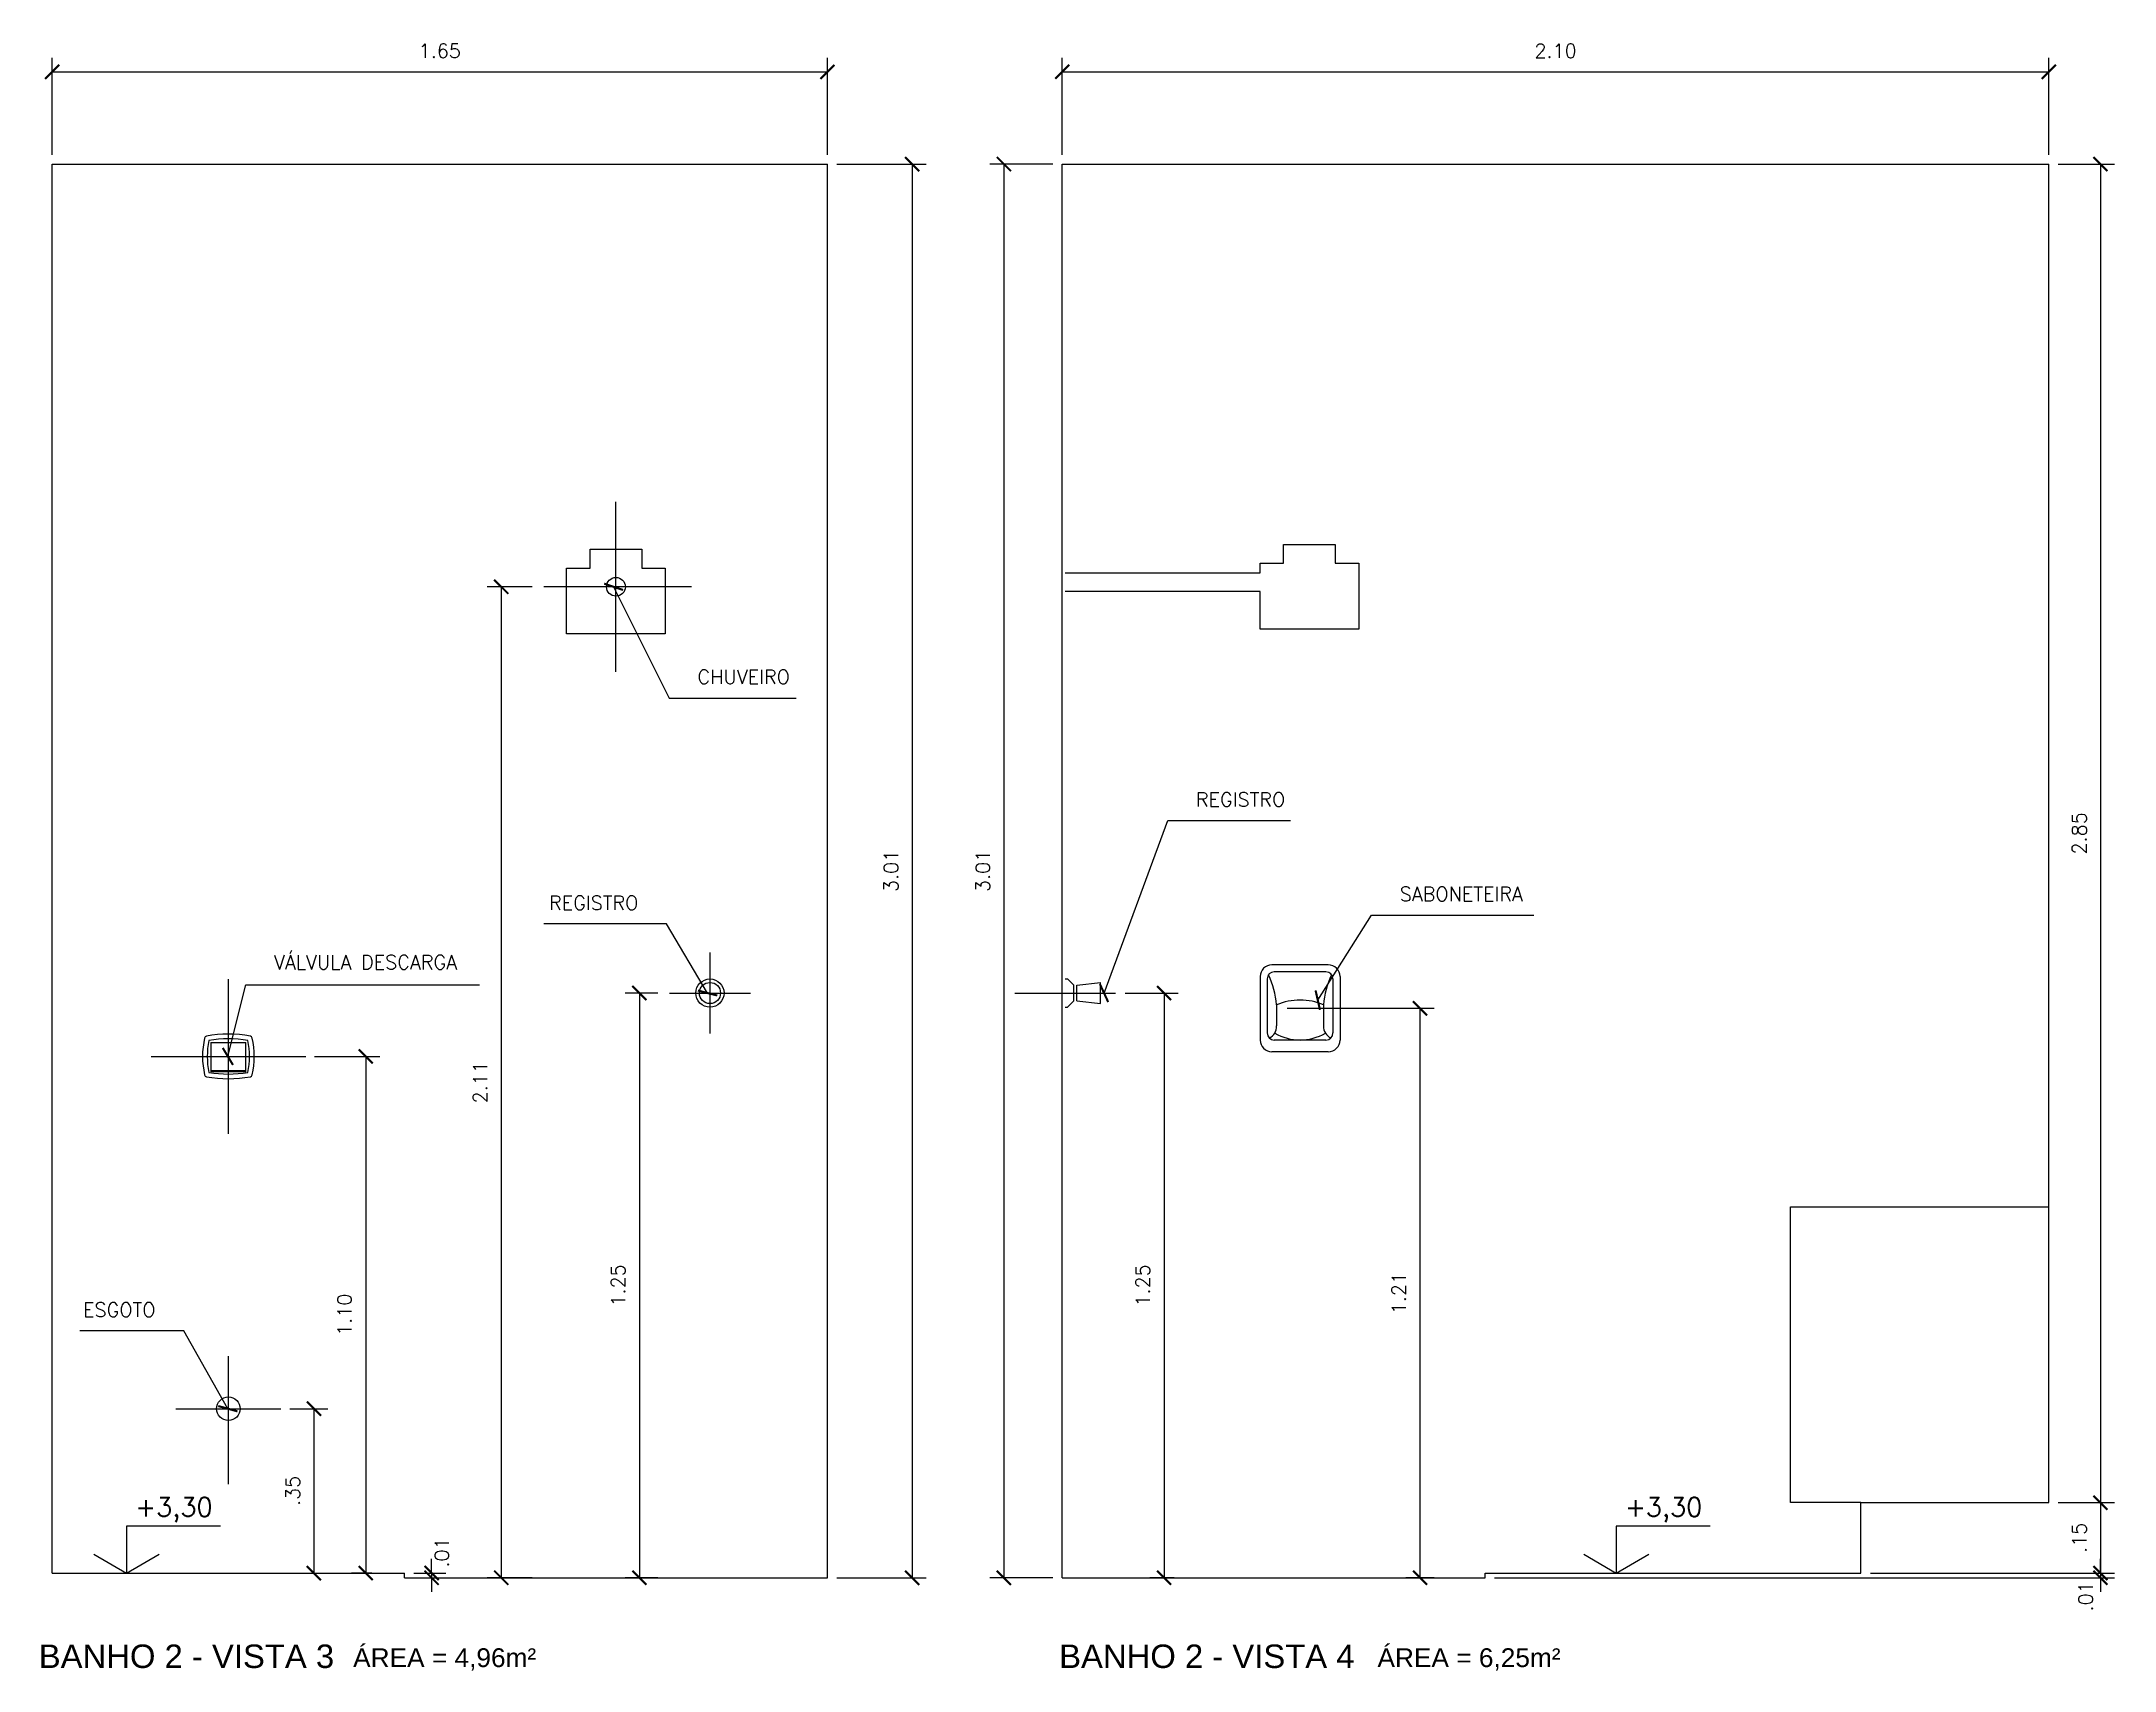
# Model space of a CAD drawing. Header units: millimetres. Extents: x 1 to 250, y 10 to 22.
# Drawn here: x 204.406 to 208.818, y 18.083 to 21.552 of the extents above; entities that cross this region are included whole.
import ezdxf

# ---------------------------------------------------------------- set-up
doc = ezdxf.new("R2010")
doc.units = ezdxf.units.MM
for name, color, linetype in [('COTAS', 1, 'Continuous'), ('LVISTA02', 1, 'Continuous'), ('NOTAS', 2, 'Continuous'), ('PEÇAS', 7, 'Continuous'), ('PEÇAS50', 8, 'Continuous'), ('REVEST', 2, 'Continuous')]:
    doc.layers.add(name, color=color, linetype=linetype)
doc.styles.add('60-20', font='romans.shx', dxfattribs={"height": 0.03})
doc.styles.add('60-50', font='romans.shx', dxfattribs={"height": 0.075})
doc.styles.add('80-20', font='romans.shx', dxfattribs={"height": 0.04})
doc.styles.add('ARIAL', font='arial.ttf', dxfattribs={"height": 0.05})
doc.dimstyles.new('20', dxfattribs={"dimtxt": 0.1, "dimasz": 0.075, "dimexe": 0.075, "dimexo": 0.05, "dimgap": 0.075, "dimtad": 1, "dimzin": 4, "dimdsep": 46, "dimtxsty": '60-50', "dimblk1": 'ARCHTICK', "dimblk2": 'ARCHTICK', "dimsah": 1, "dimcen": 2.5, "dimclrt": 3, "dimadec": 0, "dimazin": 0, "dimtfac": 1, "dimtmove": 2, "dimatfit": 3, "dimldrblk": 'ARCHTICK', "dimfxl": 1, "dimarcsym": 0})

msp = doc.modelspace()

# ---------------------------------------------------------------- texts
at = {"layer": 'COTAS', "color": 3, "char_height": 0.03, "style": '60-20'}
for s, insert, attachment_point in [('CHUVEIRO', (205.8022, 20.1991), 4), ('REGISTRO', (206.8631, 19.938), 4), ('REGISTRO', (205.6765, 19.7181), 6), ('SABONETEIRA', (207.2969, 19.7368), 4), ('VÁLVULA DESCARGA', (204.9009, 19.5914), 4), ('ESGOTO', (204.6486, 18.8517), 6)]:
    msp.add_mtext(s, dxfattribs=dict(at, insert=insert, attachment_point=attachment_point))
at = {"layer": 'NOTAS', "color": 3, "style": '80-20'}
for p in [(204.6055, 18.4117), (207.7764, 18.4117)]:
    msp.add_text('+3,30', height=0.04, dxfattribs=at).set_placement(p)
at = {"layer": 'NOTAS', "style": 'ARIAL'}
for s, height, p in [('BANHO 2 - VISTA 3', 0.05, (204.4001, 18.0888)), ('ÁREA = 4,96m²', 0.04, (205.0692, 18.0908)), ('BANHO 2 - VISTA 4', 0.05, (206.572, 18.0888)), ('ÁREA = 6,25m²', 0.04, (207.2496, 18.0908))]:
    msp.add_text(s, height=height, dxfattribs=at).set_placement(p)

# ---------------------------------------------------------------- blocks, each defined once
blk = doc.blocks.new('_ARCHTICK')
at = {"color": 0, "linetype": 'ByBlock', "const_width": 0.15}
blk.add_lwpolyline([(-0.5, -0.5), (0.5, 0.5)], dxfattribs=at)
blk = doc.blocks.new('*D94')
at = {"color": 0, "linetype": 'ByBlock'}
for p, q in [((204.4287, 21.3109), (204.4287, 21.5173)), ((206.0787, 21.3109), (206.0787, 21.5173)), ((204.4287, 21.4873), (206.0787, 21.4873))]:
    blk.add_line(p, q, dxfattribs=at)
at = {"layer": 'DEFPOINTS', "color": 0, "linetype": 'ByBlock'}
for p in [(206.0787, 21.4873), (204.4287, 21.2909), (206.0787, 21.2909)]:
    blk.add_point(p, dxfattribs=at)
at = {"color": 0, "linetype": 'ByBlock', "xscale": 0.03, "yscale": 0.03, "zscale": 0.03, "rotation": 180}
blk.add_blockref('_ARCHTICK', (204.4287, 21.4873), dxfattribs=at)
at = {"color": 0, "linetype": 'ByBlock', "xscale": 0.03, "yscale": 0.03, "zscale": 0.03}
blk.add_blockref('_ARCHTICK', (206.0787, 21.4873), dxfattribs=at)
at = {"color": 3, "linetype": 'ByBlock', "insert": (205.2537, 21.5323), "char_height": 0.03, "attachment_point": 5, "style": '60-20'}
blk.add_mtext('1.65', dxfattribs=at)
blk = doc.blocks.new('*D95')
at = {"color": 0, "linetype": 'ByBlock'}
for p, q in [((206.5787, 21.3109), (206.5787, 21.5173)), ((208.6787, 21.3109), (208.6787, 21.5173)), ((206.5787, 21.4873), (208.6787, 21.4873))]:
    blk.add_line(p, q, dxfattribs=at)
at = {"layer": 'DEFPOINTS', "color": 0, "linetype": 'ByBlock'}
for p in [(208.6787, 21.4873), (206.5787, 21.2909), (208.6787, 21.2909)]:
    blk.add_point(p, dxfattribs=at)
at = {"color": 0, "linetype": 'ByBlock', "xscale": 0.03, "yscale": 0.03, "zscale": 0.03, "rotation": 180}
blk.add_blockref('_ARCHTICK', (206.5787, 21.4873), dxfattribs=at)
at = {"color": 0, "linetype": 'ByBlock', "xscale": 0.03, "yscale": 0.03, "zscale": 0.03}
blk.add_blockref('_ARCHTICK', (208.6787, 21.4873), dxfattribs=at)
at = {"color": 3, "linetype": 'ByBlock', "insert": (207.6287, 21.5323), "char_height": 0.03, "attachment_point": 5, "style": '60-20'}
blk.add_mtext('2.10', dxfattribs=at)
blk = doc.blocks.new('*D250')
at = {"color": 0, "linetype": 'ByBlock'}
for p, q in [((205.2363, 18.2909), (205.2363, 18.3209)), ((205.1987, 18.2909), (205.2663, 18.2909)), ((205.1987, 18.2809), (205.2663, 18.2809)), ((205.2363, 18.2909), (205.2363, 18.2809)), ((205.2363, 18.2909), (205.2363, 18.2809)), ((205.2363, 18.2809), (205.2363, 18.2509))]:
    blk.add_line(p, q, dxfattribs=at)
at = {"layer": 'DEFPOINTS', "color": 0, "linetype": 'ByBlock'}
for p in [(205.1787, 18.2909), (205.1787, 18.2809), (205.2363, 18.2809)]:
    blk.add_point(p, dxfattribs=at)
at = {"color": 0, "linetype": 'ByBlock', "xscale": 0.03, "yscale": 0.03, "zscale": 0.03}
for p, rotation in [((205.2363, 18.2909), 270), ((205.2363, 18.2809), 90)]:
    blk.add_blockref('_ARCHTICK', p, dxfattribs=dict(at, rotation=rotation))
at = {"color": 3, "linetype": 'ByBlock', "insert": (205.2579, 18.3349), "char_height": 0.03, "attachment_point": 5, "rotation": 90, "style": '60-20'}
blk.add_mtext('.01', dxfattribs=at)
blk = doc.blocks.new('*D251')
at = {"color": 0, "linetype": 'ByBlock'}
for p, q in [((206.0987, 21.2909), (206.2892, 21.2909)), ((206.2592, 21.2909), (206.2592, 18.2809)), ((206.0987, 18.2809), (206.2892, 18.2809))]:
    blk.add_line(p, q, dxfattribs=at)
at = {"layer": 'DEFPOINTS', "color": 0, "linetype": 'ByBlock'}
for p in [(206.0787, 21.2909), (206.0787, 18.2809), (206.2592, 18.2809)]:
    blk.add_point(p, dxfattribs=at)
at = {"color": 0, "linetype": 'ByBlock', "xscale": 0.03, "yscale": 0.03, "zscale": 0.03}
for p, rotation in [((206.2592, 21.2909), 90), ((206.2592, 18.2809), 270)]:
    blk.add_blockref('_ARCHTICK', p, dxfattribs=dict(at, rotation=rotation))
at = {"color": 3, "linetype": 'ByBlock', "insert": (206.2142, 19.7859), "char_height": 0.03, "attachment_point": 5, "rotation": 90, "style": '60-20'}
blk.add_mtext('3.01', dxfattribs=at)
blk = doc.blocks.new('*D252')
at = {"color": 0, "linetype": 'ByBlock'}
for p, q in [((208.6987, 21.2909), (208.8185, 21.2909)), ((208.7885, 21.2909), (208.7885, 18.4409)), ((208.6987, 18.4409), (208.8185, 18.4409))]:
    blk.add_line(p, q, dxfattribs=at)
at = {"layer": 'DEFPOINTS', "color": 0, "linetype": 'ByBlock'}
for p in [(208.6787, 21.2909), (208.6787, 18.4409), (208.7885, 18.4409)]:
    blk.add_point(p, dxfattribs=at)
at = {"color": 0, "linetype": 'ByBlock', "xscale": 0.03, "yscale": 0.03, "zscale": 0.03}
for p, rotation in [((208.7885, 21.2909), 90), ((208.7885, 18.4409), 270)]:
    blk.add_blockref('_ARCHTICK', p, dxfattribs=dict(at, rotation=rotation))
at = {"color": 3, "linetype": 'ByBlock', "insert": (208.7435, 19.8659), "char_height": 0.03, "attachment_point": 5, "rotation": 90, "style": '60-20'}
blk.add_mtext('2.85', dxfattribs=at)
blk = doc.blocks.new('*D253')
at = {"color": 0, "linetype": 'ByBlock'}
for p, q in [((208.7885, 18.4409), (208.7885, 18.2909)), ((208.2987, 18.2909), (208.8185, 18.2909))]:
    blk.add_line(p, q, dxfattribs=at)
at = {"layer": 'DEFPOINTS', "color": 0, "linetype": 'ByBlock'}
for p in [(208.6787, 18.4409), (208.2787, 18.2909), (208.7885, 18.2909)]:
    blk.add_point(p, dxfattribs=at)
at = {"color": 0, "linetype": 'ByBlock', "xscale": 0.03, "yscale": 0.03, "zscale": 0.03}
for p, rotation in [((208.7885, 18.4409), 90), ((208.7885, 18.2909), 270)]:
    blk.add_blockref('_ARCHTICK', p, dxfattribs=dict(at, rotation=rotation))
at = {"color": 3, "linetype": 'ByBlock', "insert": (208.7435, 18.3659), "char_height": 0.03, "attachment_point": 5, "rotation": 90, "style": '60-20'}
blk.add_mtext('.15', dxfattribs=at)
blk = doc.blocks.new('*D254')
at = {"color": 0, "linetype": 'ByBlock'}
for p, q in [((208.7885, 18.2909), (208.7885, 18.3209)), ((207.4987, 18.2809), (208.8185, 18.2809)), ((208.7885, 18.2909), (208.7885, 18.2809)), ((208.7885, 18.2909), (208.7885, 18.2809)), ((208.7885, 18.2809), (208.7885, 18.2509))]:
    blk.add_line(p, q, dxfattribs=at)
at = {"layer": 'DEFPOINTS', "color": 0, "linetype": 'ByBlock'}
for p in [(207.4787, 18.2809), (208.2787, 18.2909), (208.7885, 18.2809)]:
    blk.add_point(p, dxfattribs=at)
at = {"color": 0, "linetype": 'ByBlock', "xscale": 0.03, "yscale": 0.03, "zscale": 0.03}
for p, rotation in [((208.7885, 18.2909), 270), ((208.7885, 18.2809), 90)]:
    blk.add_blockref('_ARCHTICK', p, dxfattribs=dict(at, rotation=rotation))
at = {"color": 3, "linetype": 'ByBlock', "insert": (208.757, 18.2414), "char_height": 0.03, "attachment_point": 5, "rotation": 90, "style": '60-20'}
blk.add_mtext('.01', dxfattribs=at)
blk = doc.blocks.new('*D255')
at = {"color": 0, "linetype": 'ByBlock'}
for p, q in [((206.5587, 21.2909), (206.4245, 21.2909)), ((206.4545, 21.2909), (206.4545, 18.2809)), ((206.5587, 18.2809), (206.4245, 18.2809))]:
    blk.add_line(p, q, dxfattribs=at)
at = {"layer": 'DEFPOINTS', "color": 0, "linetype": 'ByBlock'}
for p in [(206.5787, 21.2909), (206.4545, 18.2809), (206.5787, 18.2809)]:
    blk.add_point(p, dxfattribs=at)
at = {"color": 0, "linetype": 'ByBlock', "xscale": 0.03, "yscale": 0.03, "zscale": 0.03}
for p, rotation in [((206.4545, 21.2909), 90), ((206.4545, 18.2809), 270)]:
    blk.add_blockref('_ARCHTICK', p, dxfattribs=dict(at, rotation=rotation))
at = {"color": 3, "linetype": 'ByBlock', "insert": (206.4095, 19.7859), "char_height": 0.03, "attachment_point": 5, "rotation": 90, "style": '60-20'}
blk.add_mtext('3.01', dxfattribs=at)
blk = doc.blocks.new('*D304')
at = {"color": 0, "linetype": 'ByBlock'}
for p, q in [((217.1582, 19.4934), (217.4708, 19.4934)), ((217.4408, 19.4934), (217.4408, 18.2809)), ((217.4711, 18.2809), (217.4108, 18.2809))]:
    blk.add_line(p, q, dxfattribs=at)
at = {"layer": 'DEFPOINTS', "color": 0, "linetype": 'ByBlock'}
for p in [(217.1382, 19.4934), (217.4408, 18.2809), (217.4911, 18.2809)]:
    blk.add_point(p, dxfattribs=at)
at = {"color": 0, "linetype": 'ByBlock', "xscale": 0.03, "yscale": 0.03, "zscale": 0.03}
for p, rotation in [((217.4408, 19.4934), 90), ((217.4408, 18.2809), 270)]:
    blk.add_blockref('_ARCHTICK', p, dxfattribs=dict(at, rotation=rotation))
at = {"color": 3, "linetype": 'ByBlock', "insert": (217.3958, 18.8871), "char_height": 0.03, "attachment_point": 5, "rotation": 90, "style": '60-20'}
blk.add_mtext('1.21', dxfattribs=at)
blk = doc.blocks.new('*D305')
at = {"color": 0, "linetype": 'ByBlock'}
for p, q in [((206.7123, 19.5259), (206.8253, 19.5259)), ((206.7953, 19.5259), (206.7953, 18.2809)), ((206.8167, 18.2809), (206.7653, 18.2809))]:
    blk.add_line(p, q, dxfattribs=at)
at = {"layer": 'DEFPOINTS', "color": 0, "linetype": 'ByBlock'}
for p in [(206.6923, 19.5259), (206.7953, 18.2809), (206.8367, 18.2809)]:
    blk.add_point(p, dxfattribs=at)
at = {"color": 0, "linetype": 'ByBlock', "xscale": 0.03, "yscale": 0.03, "zscale": 0.03}
for p, rotation in [((206.7953, 19.5259), 90), ((206.7953, 18.2809), 270)]:
    blk.add_blockref('_ARCHTICK', p, dxfattribs=dict(at, rotation=rotation))
at = {"color": 3, "linetype": 'ByBlock', "insert": (206.7503, 18.9034), "char_height": 0.03, "attachment_point": 5, "rotation": 90, "style": '60-20'}
blk.add_mtext('1.25', dxfattribs=at)
blk = doc.blocks.new('*D306')
at = {"color": 0, "linetype": 'ByBlock'}
for p, q in [((218.7879, 19.5259), (218.7186, 19.5259)), ((218.7486, 19.5259), (218.7486, 18.2809)), ((218.7879, 18.2809), (218.7186, 18.2809))]:
    blk.add_line(p, q, dxfattribs=at)
at = {"layer": 'DEFPOINTS', "color": 0, "linetype": 'ByBlock'}
for p in [(218.8079, 19.5259), (218.7486, 18.2809), (218.8079, 18.2809)]:
    blk.add_point(p, dxfattribs=at)
at = {"color": 0, "linetype": 'ByBlock', "xscale": 0.03, "yscale": 0.03, "zscale": 0.03}
for p, rotation in [((218.7486, 19.5259), 90), ((218.7486, 18.2809), 270)]:
    blk.add_blockref('_ARCHTICK', p, dxfattribs=dict(at, rotation=rotation))
at = {"color": 3, "linetype": 'ByBlock', "insert": (218.7036, 18.9034), "char_height": 0.03, "attachment_point": 5, "rotation": 90, "style": '60-20'}
blk.add_mtext('1.25', dxfattribs=at)
blk = doc.blocks.new('*D307')
at = {"color": 0, "linetype": 'ByBlock'}
for p, q in [((218.5204, 20.3909), (218.4247, 20.3909)), ((218.4547, 20.3909), (218.4547, 18.2809)), ((218.5204, 18.2809), (218.4247, 18.2809))]:
    blk.add_line(p, q, dxfattribs=at)
at = {"layer": 'DEFPOINTS', "color": 0, "linetype": 'ByBlock'}
for p in [(218.5404, 20.3909), (218.4547, 18.2809), (218.5404, 18.2809)]:
    blk.add_point(p, dxfattribs=at)
at = {"color": 0, "linetype": 'ByBlock', "xscale": 0.03, "yscale": 0.03, "zscale": 0.03}
for p, rotation in [((218.4547, 20.3909), 90), ((218.4547, 18.2809), 270)]:
    blk.add_blockref('_ARCHTICK', p, dxfattribs=dict(at, rotation=rotation))
at = {"color": 3, "linetype": 'ByBlock', "insert": (218.4097, 19.3359), "char_height": 0.03, "attachment_point": 5, "rotation": 90, "style": '60-20'}
blk.add_mtext('2.11', dxfattribs=at)
blk = doc.blocks.new('*D308')
at = {"color": 0, "linetype": 'ByBlock'}
for p, q in [((216.5953, 18.6409), (216.6764, 18.6409)), ((216.6464, 18.6409), (216.6464, 18.2909)), ((216.5953, 18.2909), (216.6764, 18.2909))]:
    blk.add_line(p, q, dxfattribs=at)
at = {"layer": 'DEFPOINTS', "color": 0, "linetype": 'ByBlock'}
for p in [(216.5753, 18.6409), (216.5753, 18.2909), (216.6464, 18.2909)]:
    blk.add_point(p, dxfattribs=at)
at = {"color": 0, "linetype": 'ByBlock', "xscale": 0.03, "yscale": 0.03, "zscale": 0.03}
for p, rotation in [((216.6464, 18.6409), 90), ((216.6464, 18.2909), 270)]:
    blk.add_blockref('_ARCHTICK', p, dxfattribs=dict(at, rotation=rotation))
at = {"color": 3, "linetype": 'ByBlock', "insert": (216.6014, 18.4659), "char_height": 0.03, "attachment_point": 5, "rotation": 90, "style": '60-20'}
blk.add_mtext('.35', dxfattribs=at)
blk = doc.blocks.new('*D309')
at = {"color": 0, "linetype": 'ByBlock'}
for p, q in [((216.648, 19.3909), (216.7868, 19.3909)), ((216.7568, 19.3909), (216.7568, 18.2909)), ((216.7694, 18.2909), (216.7268, 18.2909))]:
    blk.add_line(p, q, dxfattribs=at)
at = {"layer": 'DEFPOINTS', "color": 0, "linetype": 'ByBlock'}
for p in [(216.628, 19.3909), (216.7568, 18.2909), (216.7894, 18.2909)]:
    blk.add_point(p, dxfattribs=at)
at = {"color": 0, "linetype": 'ByBlock', "xscale": 0.03, "yscale": 0.03, "zscale": 0.03}
for p, rotation in [((216.7568, 19.3909), 90), ((216.7568, 18.2909), 270)]:
    blk.add_blockref('_ARCHTICK', p, dxfattribs=dict(at, rotation=rotation))
at = {"color": 3, "linetype": 'ByBlock', "insert": (216.7118, 18.8409), "char_height": 0.03, "attachment_point": 5, "rotation": 90, "style": '60-20'}
blk.add_mtext('1.10', dxfattribs=at)

# ---------------------------------------------------------------- dimensions: what is measured, and where the dimension line sits
at = {"layer": 'COTAS'}
for base, p1, p2, picture, middle in [((206.0787, 21.4873), (204.4287, 21.2909), (206.0787, 21.2909), '*D94', (205.2537, 21.5323)), ((208.6787, 21.4873), (206.5787, 21.2909), (208.6787, 21.2909), '*D95', (207.6287, 21.5323))]:
    dim = msp.add_linear_dim(base=base, p1=p1, p2=p2, dimstyle='20', override={"dimtxt": 0.02, "dimasz": 0.03, "dimexe": 0.03, "dimexo": 0.02, "dimgap": 0.03, "dimtxsty": '60-20'}, dxfattribs=at)
    dim.commit()
    dim.dimension.update_dxf_attribs({"geometry": picture, "text_midpoint": middle})
for base, p1, p2, override, picture, middle in [((206.2592, 18.2809), (206.0787, 21.2909), (206.0787, 18.2809), {"dimtxt": 0.02, "dimasz": 0.03, "dimexe": 0.03, "dimexo": 0.02, "dimgap": 0.03, "dimtxsty": '60-20'}, '*D251', (206.2142, 19.7859)), ((206.4545, 18.2809), (206.5787, 21.2909), (206.5787, 18.2809), {"dimtxt": 0.02, "dimasz": 0.03, "dimexe": 0.03, "dimexo": 0.02, "dimgap": 0.03, "dimtxsty": '60-20'}, '*D255', (206.4095, 19.7859)), ((208.7885, 18.4409), (208.6787, 21.2909), (208.6787, 18.4409), {"dimtxt": 0.02, "dimasz": 0.03, "dimexe": 0.03, "dimexo": 0.02, "dimgap": 0.03, "dimtxsty": '60-20'}, '*D252', (208.7435, 19.8659)), ((206.7952726759, 18.2808657796), (206.6922785936, 19.5258657796), (206.8367146875, 18.2808657796), {"dimtxt": 0.02, "dimasz": 0.03, "dimexe": 0.03, "dimexo": 0.02, "dimgap": 0.03, "dimtxsty": '60-20'}, '*D305', (206.7502726759, 18.9033657796)), ((208.7885, 18.2909), (208.6787, 18.4409), (208.2787, 18.2909), {"dimtxt": 0.02, "dimasz": 0.03, "dimexe": 0.03, "dimexo": 0.02, "dimgap": 0.03, "dimtxsty": '60-20', "dimse1": 1}, '*D253', (208.7435, 18.3659))]:
    dim = msp.add_linear_dim(base=base, p1=p1, p2=p2, angle=90, dimstyle='20', override=override, dxfattribs=at)
    dim.commit()
    dim.dimension.update_dxf_attribs({"geometry": picture, "text_midpoint": middle})
for base, p1, p2, picture, middle, set_off in [((205.3846, 18.2809), (205.4703, 20.3909), (205.4703, 18.2809), '*D307', (205.3396, 19.3359), (-13.0701, 0)), ((205.6785244321, 18.2808657796), (205.7377527818, 19.5258657796), (205.7377527818, 18.2808657796), '*D306', (205.6335244321, 18.9033657796), (-13.0701236265, 0)), ((207.34, 18.2809), (207.0375, 19.4934), (207.3904, 18.2809), '*D304', (207.295, 18.8871), (-10.1007, 0)), ((205.0961, 18.2909), (204.9673, 19.3909), (205.1287, 18.2909), '*D309', (205.0511, 18.8409), (-11.6607, 0)), ((204.9857, 18.2909), (204.9146, 18.6409), (204.9146, 18.2909), '*D308', (204.9407, 18.4659), (-11.6607, 0))]:
    dim = msp.add_linear_dim(base=base, p1=p1, p2=p2, angle=90, dimstyle='20', override={"dimtxt": 0.02, "dimasz": 0.03, "dimexe": 0.03, "dimexo": 0.02, "dimgap": 0.03, "dimtxsty": '60-20'}, dxfattribs=at)
    dim.commit()
    dim.dimension.update_dxf_attribs({"geometry": picture, "text_midpoint": middle, "insert": set_off})
for base, p1, p2, override, picture, middle in [((205.2363, 18.2809), (205.1787, 18.2909), (205.1787, 18.2809), {"dimtxt": 0.02, "dimasz": 0.03, "dimexe": 0.03, "dimexo": 0.02, "dimgap": 0.03, "dimtxsty": '60-20'}, '*D250', (205.2579, 18.3349)), ((208.7885, 18.2809), (208.2787, 18.2909), (207.4787, 18.2809), {"dimtxt": 0.02, "dimasz": 0.03, "dimexe": 0.03, "dimexo": 0.02, "dimgap": 0.03, "dimtxsty": '60-20', "dimse1": 1}, '*D254', (208.757, 18.2414))]:
    dim = msp.add_linear_dim(base=base, p1=p1, p2=p2, angle=90, dimstyle='20', override=override, dxfattribs=at)
    dim.commit()
    dim.dimension.update_dxf_attribs({"geometry": picture, "text_midpoint": middle, "dimtype": 160})

# ---------------------------------------------------------------- linework, layer by layer
at = {"layer": 'LVISTA02'}
for p, q in [((208.1287, 18.4409), (208.1287, 19.0709)), ((208.1287, 19.0709), (208.6787, 19.0709)), ((208.2787, 18.4409), (208.1287, 18.4409))]:
    msp.add_line(p, q, dxfattribs=at)
at = {"layer": 'NOTAS'}
for points in [[(204.7869, 18.3909), (204.5869, 18.3909), (204.5869, 18.2909)], [(207.9578, 18.3909), (207.7578, 18.3909), (207.7578, 18.2909)]]:
    msp.add_lwpolyline(points, dxfattribs=at)
at = {"layer": 'NOTAS', "color": 3}
for points in [[(204.5176, 18.3309), (204.5869, 18.2909), (204.6562, 18.3309)], [(207.6885, 18.3309), (207.7578, 18.2909), (207.8271, 18.3309)]]:
    msp.add_lwpolyline(points, dxfattribs=at)
at = {"layer": 'PEÇAS', "color": 8}
for p, q in [((205.8287, 19.6119), (205.8287, 19.4398)), ((204.8037, 19.2262), (204.8037, 19.5556)), ((207.0149, 19.5559), (207.0149, 19.4409)), ((207.1399, 19.5709), (207.0299, 19.5709)), ((207.1549, 19.5559), (207.1549, 19.4409)), ((205.7427, 19.5259), (205.9148, 19.5259)), ((206.4774, 19.5259), (206.6923, 19.5259)), ((207.0349, 19.5009), (207.0349, 19.4559)), ((207.1349, 19.5009), (207.1349, 19.4559)), ((207.1399, 19.4259), (207.0299, 19.4259)), ((204.639, 19.3909), (204.9684, 19.3909)), ((204.8037, 18.4804), (204.8037, 18.7529)), ((204.6917, 18.6409), (204.9157, 18.6409))]:
    msp.add_line(p, q, dxfattribs=at)
at = {"layer": 'PEÇAS'}
for p, q in [((206.5849, 19.5559), (206.5899, 19.5559)), ((206.5899, 19.5559), (206.6031, 19.5426)), ((206.6099, 19.5426), (206.6599, 19.5484)), ((206.6599, 19.5034), (206.6599, 19.5484)), ((206.9999, 19.5609), (206.9999, 19.4259)), ((207.1449, 19.5859), (207.0249, 19.5859)), ((207.1699, 19.5609), (207.1699, 19.4259)), ((206.5899, 19.4959), (206.6031, 19.5091)), ((206.6031, 19.5091), (206.6031, 19.5426)), ((206.6099, 19.5091), (206.6099, 19.5426)), ((206.6099, 19.5091), (206.6599, 19.5034)), ((206.5849, 19.4959), (206.5899, 19.4959)), ((204.7663, 19.4204), (204.8411, 19.4204)), ((204.7663, 19.4204), (204.7663, 19.3584)), ((204.8411, 19.3584), (204.8411, 19.4204)), ((207.1449, 19.4009), (207.0249, 19.4009)), ((204.7663, 19.3613), (204.8411, 19.3613)), ((204.8411, 19.3584), (204.7663, 19.3584))]:
    msp.add_line(p, q, dxfattribs=at)
for points in [[(206.5849, 20.4209), (206.9999, 20.4209), (206.9999, 20.4409), (207.0499, 20.4409), (207.0499, 20.4809), (207.1599, 20.4809), (207.1599, 20.4409), (207.2099, 20.4409), (207.2099, 20.3009), (206.9999, 20.3009), (206.9999, 20.3809), (206.5849, 20.3809)], [(205.5237, 20.4309), (205.5737, 20.4309), (205.5737, 20.4709), (205.6837, 20.4709), (205.6837, 20.4309), (205.7337, 20.4309), (205.7337, 20.2909), (205.5237, 20.2909), (205.5237, 20.4309)]]:
    msp.add_lwpolyline(points, dxfattribs=at)
at = {"layer": 'PEÇAS', "color": 8}
msp.add_circle((205.8287, 19.5259), 0.03, dxfattribs=at)
at = {"layer": 'PEÇAS'}
for centre, radius in [((205.8287, 19.5259), 0.0225), ((204.8037, 18.6409), 0.025)]:
    msp.add_circle(centre, radius, dxfattribs=at)
for centre, radius, start, end in [((207.0249, 19.5609), 0.025, 90, 180), ((207.1449, 19.5609), 0.025, 0, 90), ((204.9318, 19.3909), 0.1831, 167.6112, 192.3888), ((204.7579, 19.4291), 0.005, 100.6764, 167.6112), ((204.8037, 19.1859), 0.2525, 79.3236, 100.6764), ((204.9318, 19.3909), 0.1731, 168.709, 191.291), ((204.8037, 19.1859), 0.2425, 80.1105, 99.8895), ((204.6756, 19.3909), 0.1731, 348.709, 11.291), ((204.8496, 19.4291), 0.005, 12.3888, 79.3236), ((204.6756, 19.3909), 0.1831, 347.6112, 12.3888), ((207.0249, 19.4259), 0.025, 180, 270), ((207.1449, 19.4259), 0.025, 270, 0), ((204.7579, 19.3527), 0.005, 192.3888, 259.3236), ((204.8037, 19.5959), 0.2525, 259.3236, 280.6764), ((204.8037, 19.5959), 0.2425, 260.1105, 279.8895), ((204.8496, 19.3527), 0.005, 280.6764, 347.6112), ((204.8537, 19.3484), 1.4210854715202e-14, 267.7848, 216.8699)]:
    msp.add_arc(centre, radius, start, end, dxfattribs=at)
at = {"layer": 'PEÇAS', "color": 8}
for centre, radius, start, end in [((207.0299, 19.5559), 0.015, 90, 180), ((206.8525, 19.4864), 0.1829, 4.5376, 25.3737), ((207.3172, 19.4864), 0.1829, 154.6263, 175.4624), ((207.1399, 19.5559), 0.015, 0, 90), ((207.0849, 19.3809), 0.13, 67.3801, 112.6199), ((207.0299, 19.4409), 0.015, 180, 270), ((207.0084, 19.4544), 0.0265, 294.1513, 3.1261), ((207.0849, 19.5313), 0.1054, 239.3037, 300.6963), ((207.1613, 19.4544), 0.0265, 176.8739, 245.8487), ((207.1399, 19.4409), 0.015, 270, 0)]:
    msp.add_arc(centre, radius, start, end, dxfattribs=at)
at = {"layer": 'PEÇAS50'}
for p, q in [((205.6287, 20.21), (205.6287, 20.5717)), ((205.7893, 20.3909), (205.4752, 20.3909))]:
    msp.add_line(p, q, dxfattribs=at)
msp.add_circle((205.6287, 20.3909), 0.02, dxfattribs=at)
at = {"layer": 'REVEST'}
for p, q in [((204.4287, 18.2909), (204.4287, 21.2909)), ((204.4287, 21.2909), (206.0787, 21.2909)), ((206.0787, 18.2809), (206.0787, 21.2909)), ((206.5787, 18.2809), (206.5787, 21.2909)), ((206.5787, 21.2909), (208.6787, 21.2909)), ((208.6787, 18.4409), (208.6787, 21.2909)), ((208.2787, 18.4409), (208.6787, 18.4409)), ((208.2787, 18.2909), (208.2787, 18.4409)), ((204.4287, 18.2909), (205.1787, 18.2909)), ((205.1787, 18.2809), (205.1787, 18.2909)), ((205.1787, 18.2809), (206.0787, 18.2809)), ((206.5787, 18.2809), (207.4787, 18.2809)), ((207.4787, 18.2909), (208.2787, 18.2909)), ((207.4787, 18.2809), (207.4787, 18.2909))]:
    msp.add_line(p, q, dxfattribs=at)

msp.set_redraw_order([(e.dxf.handle, doc.entitydb.next_handle()) for e in msp.query("TEXT MTEXT ATTDEF DIMENSION ARC_DIMENSION")])  # texts and dimensions are drawn at this point

# ---------------------------------------------------------------- leaders
at = {"layer": 'COTAS', "annotation_type": 0, "has_hookline": 1}
for points, hookline_direction, text_width in [([(205.6238, 20.3909), (205.7422, 20.1541), (205.7722, 20.1541)], 0, 0.21), ([(206.6676, 19.5259), (206.8031, 19.893), (206.8331, 19.893)], 0, 0.2014), ([(207.1225, 19.5109), (207.2369, 19.6918), (207.2669, 19.6918)], 0, 0.2857), ([(205.8238, 19.5259), (205.7365, 19.6731), (205.7065, 19.6731)], 1, 0.2014), ([(204.8026, 19.3909), (204.8409, 19.5436), (204.8709, 19.5436)], 0, 0.4371), ([(204.8026, 18.6409), (204.7086, 18.8067), (204.6786, 18.8067)], 1, 0.1614)]:
    msp.add_leader(points, dimstyle='20', override={"dimtxt": 0.02, "dimasz": 0.03, "dimexe": 0.03, "dimexo": 0.02, "dimgap": 0.03, "dimtxsty": '60-20'}, dxfattribs=dict(at, hookline_direction=hookline_direction, text_width=text_width))

doc.saveas('drawing.dxf')
